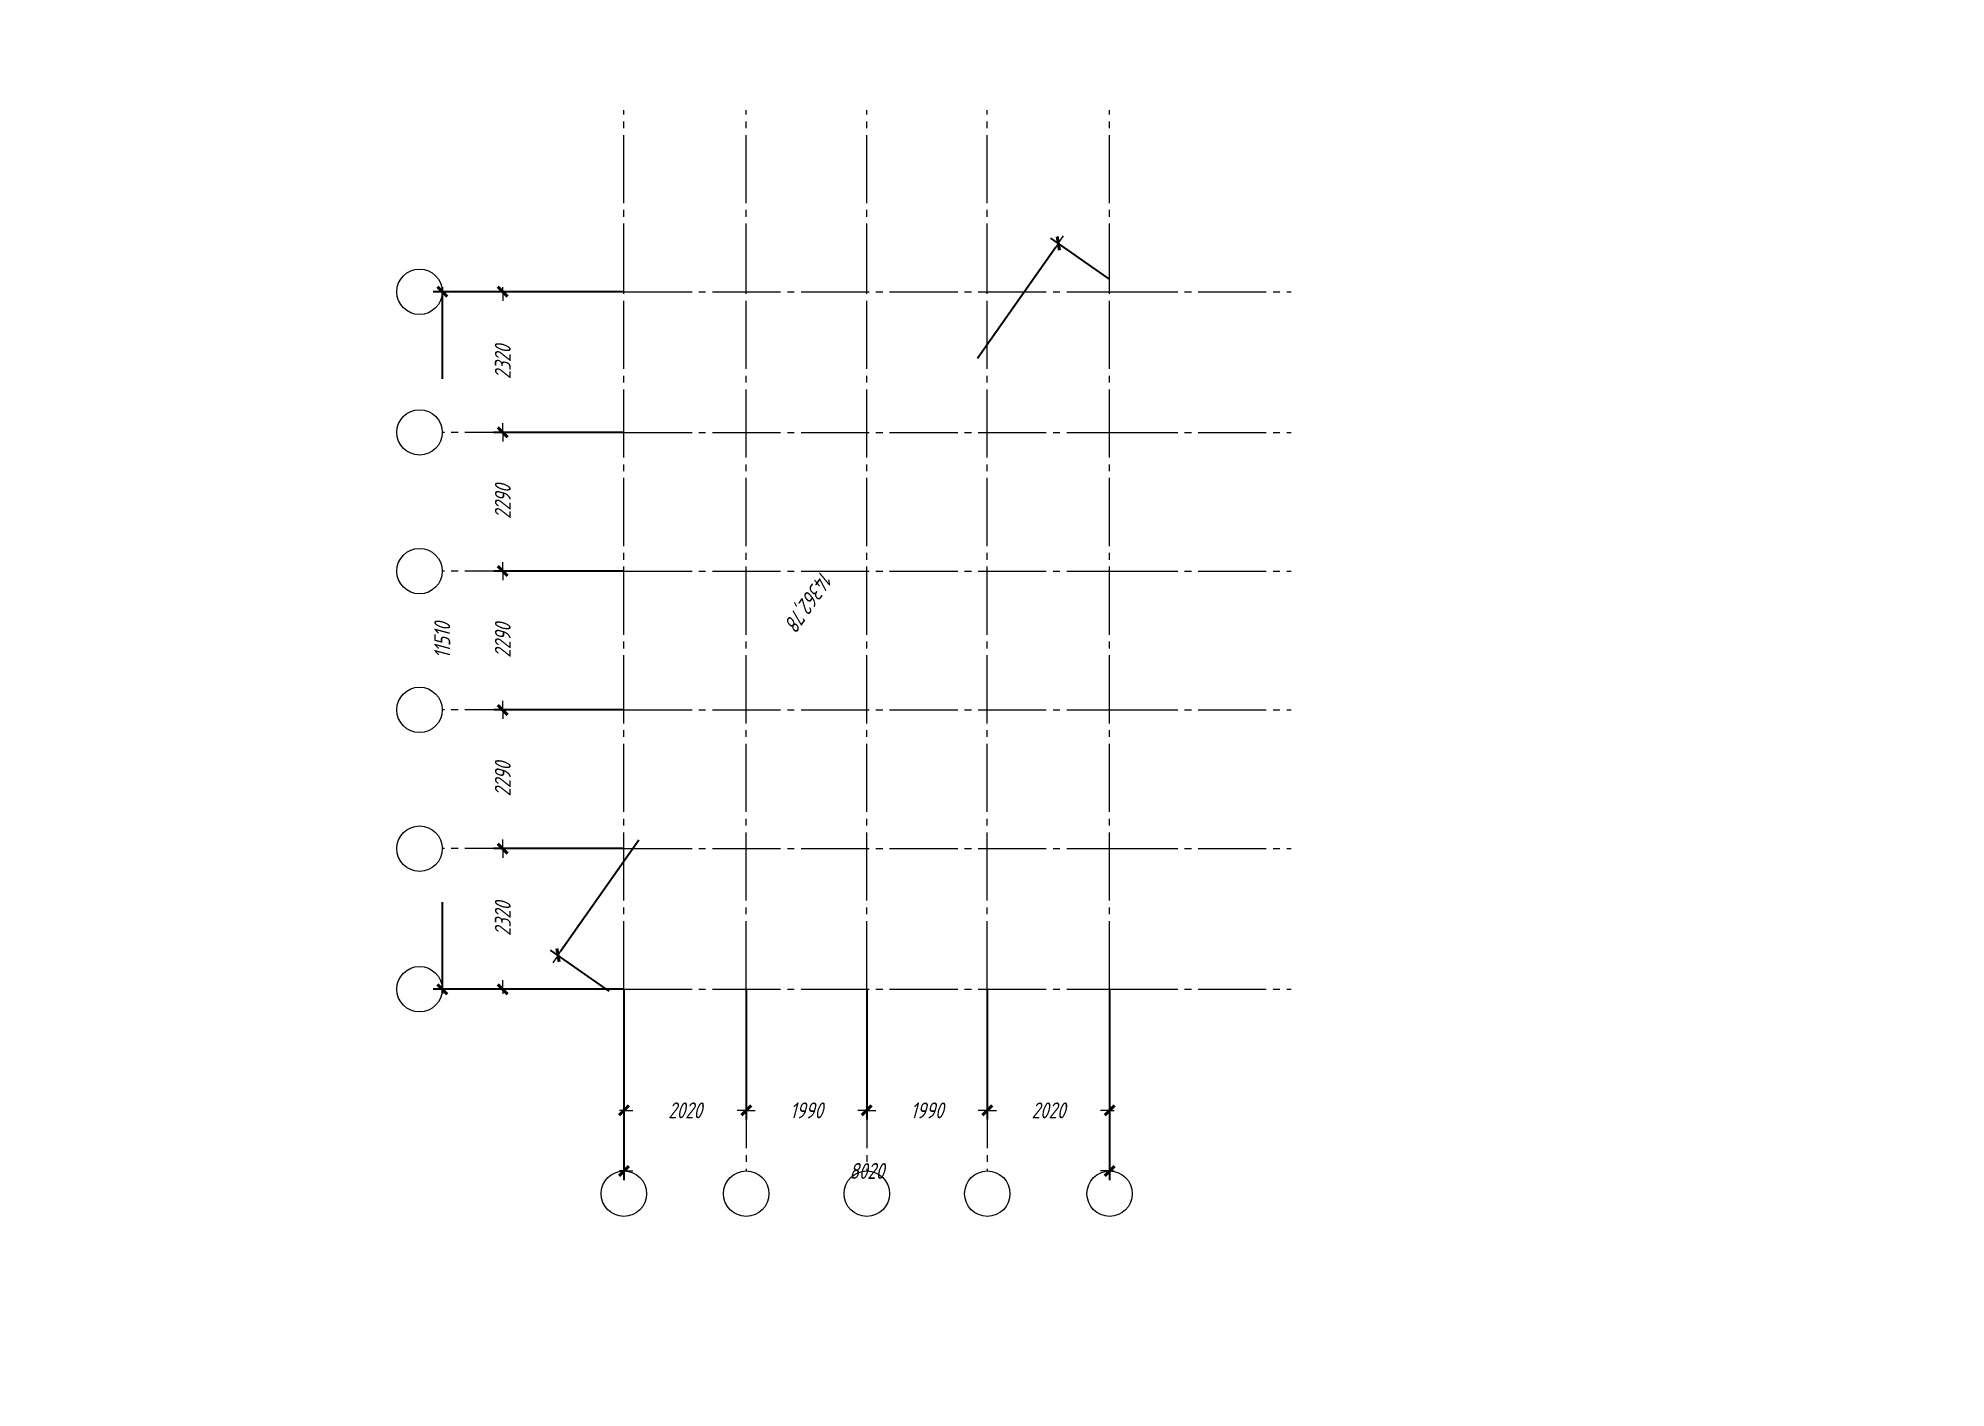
# Model space of a CAD drawing. Header units: millimetres. Extents: x 0 to 7980, y 0 to 297.
# Drawn here: x 0 to 420, y 0 to 297 of the extents above; entities that cross this region are included whole.
import ezdxf

# ---------------------------------------------------------------- set-up
doc = ezdxf.new("R2010")
doc.units = ezdxf.units.MM
for name, pattern in [('K5LT_AXLED', [19.5, 15, -1.5, 1.5, -1.5]), ('K5LT_BASIC', [0]), ('K5LT_THIN', [0])]:
    doc.linetypes.add(name, pattern=pattern)
doc.layers.add('Системный слой', color=7, linetype='Continuous')
doc.styles.add('KDIMTEXTSTYLE', font='GOST_AU.SHX', dxfattribs={"width": 0.96, "oblique": 15, "height": 5})
doc.styles.add('KTEXTSTYLE', font='GOST_AU.SHX', dxfattribs={"width": 0.96, "height": 5})
doc.dimstyles.new('KDIMSTYLE (0.01)', dxfattribs={"dimtxt": 5, "dimasz": 1, "dimexe": 2, "dimexo": 0, "dimgap": 1, "dimtad": 1, "dimlfac": 75, "dimtxsty": 'KDIMTEXTSTYLE', "dimsah": 1, "dimcen": 0, "dimdle": 1, "dimadec": 0, "dimazin": 0, "dimtfac": 0.667, "dimtmove": 0, "dimatfit": 3, "dimfxl": 0, "dimtvp": 1, "dimtolj": 1, "dimtzin": 0, "dimarcsym": 0})

msp = doc.modelspace()

# ---------------------------------------------------------------- blocks, each defined once
blk = doc.blocks.new('U1')
at = {"layer": 'Системный слой', "color": 30, "linetype": 'K5LT_AXLED', "lineweight": 18}
for p, q in [((108.96, 87.72), (88.96, 87.72)), ((128.96, 87.72), (108.96, 87.72)), ((128.96, 87.72), (235.89, 87.72)), ((235.89, 87.72), (275.89, 87.72))]:
    blk.add_line(p, q, dxfattribs=at)
at = {"layer": 'Системный слой', "color": 7, "linetype": 'K5LT_THIN', "lineweight": 18}
blk.add_arc((83.96, 87.72), 5, 0, 360, dxfattribs=at)
blk = doc.blocks.new('U2')
at = {"layer": 'Системный слой', "color": 30, "linetype": 'K5LT_AXLED', "lineweight": 18}
for p, q in [((108.96, 118.65), (88.96, 118.65)), ((128.96, 118.65), (108.96, 118.65)), ((128.96, 118.65), (235.89, 118.65)), ((235.89, 118.65), (275.89, 118.65))]:
    blk.add_line(p, q, dxfattribs=at)
at = {"layer": 'Системный слой', "color": 7, "linetype": 'K5LT_THIN', "lineweight": 18}
blk.add_arc((83.96, 118.65), 5, 0, 360, dxfattribs=at)
blk = doc.blocks.new('U3')
at = {"layer": 'Системный слой', "color": 30, "linetype": 'K5LT_AXLED', "lineweight": 18}
for p, q in [((108.96, 149.19), (88.96, 149.19)), ((128.96, 149.19), (108.96, 149.19)), ((128.96, 149.19), (235.89, 149.19)), ((235.89, 149.19), (275.89, 149.19))]:
    blk.add_line(p, q, dxfattribs=at)
at = {"layer": 'Системный слой', "color": 7, "linetype": 'K5LT_THIN', "lineweight": 18}
blk.add_arc((83.96, 149.19), 5, 0, 360, dxfattribs=at)
blk = doc.blocks.new('U4')
at = {"layer": 'Системный слой', "color": 30, "linetype": 'K5LT_AXLED', "lineweight": 18}
for p, q in [((108.96, 179.72), (88.96, 179.72)), ((128.96, 179.72), (108.96, 179.72)), ((128.96, 179.72), (235.89, 179.72)), ((235.89, 179.72), (275.89, 179.72))]:
    blk.add_line(p, q, dxfattribs=at)
at = {"layer": 'Системный слой', "color": 7, "linetype": 'K5LT_THIN', "lineweight": 18}
blk.add_arc((83.96, 179.72), 5, 0, 360, dxfattribs=at)
blk = doc.blocks.new('U5')
at = {"layer": 'Системный слой', "color": 30, "linetype": 'K5LT_AXLED', "lineweight": 18}
for p, q in [((108.96, 210.25), (88.96, 210.25)), ((128.96, 210.25), (108.96, 210.25)), ((128.96, 210.25), (235.89, 210.25)), ((235.89, 210.25), (275.89, 210.25))]:
    blk.add_line(p, q, dxfattribs=at)
at = {"layer": 'Системный слой', "color": 7, "linetype": 'K5LT_THIN', "lineweight": 18}
blk.add_arc((83.96, 210.25), 5, 0, 360, dxfattribs=at)
blk = doc.blocks.new('U6')
at = {"layer": 'Системный слой', "color": 30, "linetype": 'K5LT_AXLED', "lineweight": 18}
for p, q in [((108.96, 241.19), (88.96, 241.19)), ((128.96, 241.19), (108.96, 241.19)), ((128.96, 241.19), (235.89, 241.19)), ((235.89, 241.19), (275.89, 241.19))]:
    blk.add_line(p, q, dxfattribs=at)
at = {"layer": 'Системный слой', "color": 7, "linetype": 'K5LT_THIN', "lineweight": 18}
blk.add_arc((83.96, 241.19), 5, 0, 360, dxfattribs=at)
blk = doc.blocks.new('U7')
at = {"layer": 'Системный слой', "color": 30, "linetype": 'K5LT_AXLED', "lineweight": 18}
for p, q in [((128.96, 241.19), (128.96, 281.19)), ((128.96, 87.72), (128.96, 241.19)), ((128.96, 87.72), (128.96, 67.72)), ((128.96, 67.72), (128.96, 47.72))]:
    blk.add_line(p, q, dxfattribs=at)
at = {"layer": 'Системный слой', "color": 7, "linetype": 'K5LT_THIN', "lineweight": 18}
blk.add_arc((128.96, 42.72), 5, 0, 360, dxfattribs=at)
blk = doc.blocks.new('U8')
at = {"layer": 'Системный слой', "color": 30, "linetype": 'K5LT_AXLED', "lineweight": 18}
for p, q in [((155.89, 241.19), (155.89, 281.19)), ((155.89, 87.72), (155.89, 241.19)), ((155.89, 87.72), (155.89, 67.72)), ((155.89, 67.72), (155.89, 47.72))]:
    blk.add_line(p, q, dxfattribs=at)
at = {"layer": 'Системный слой', "color": 7, "linetype": 'K5LT_THIN', "lineweight": 18}
blk.add_arc((155.89, 42.72), 5, 0, 360, dxfattribs=at)
blk = doc.blocks.new('U9')
at = {"layer": 'Системный слой', "color": 30, "linetype": 'K5LT_AXLED', "lineweight": 18}
for p, q in [((182.43, 241.19), (182.43, 281.19)), ((182.43, 87.72), (182.43, 241.19)), ((182.43, 87.72), (182.43, 67.72)), ((182.43, 67.72), (182.43, 47.72))]:
    blk.add_line(p, q, dxfattribs=at)
at = {"layer": 'Системный слой', "color": 7, "linetype": 'K5LT_THIN', "lineweight": 18}
blk.add_arc((182.43, 42.72), 5, 0, 360, dxfattribs=at)
blk = doc.blocks.new('U10')
at = {"layer": 'Системный слой', "color": 30, "linetype": 'K5LT_AXLED', "lineweight": 18}
for p, q in [((208.96, 241.19), (208.96, 281.19)), ((208.96, 87.72), (208.96, 241.19)), ((208.96, 87.72), (208.96, 67.72)), ((208.96, 67.72), (208.96, 47.72))]:
    blk.add_line(p, q, dxfattribs=at)
at = {"layer": 'Системный слой', "color": 7, "linetype": 'K5LT_THIN', "lineweight": 18}
blk.add_arc((208.96, 42.72), 5, 0, 360, dxfattribs=at)
blk = doc.blocks.new('U11')
at = {"layer": 'Системный слой', "color": 30, "linetype": 'K5LT_AXLED', "lineweight": 18}
for p, q in [((235.89, 241.19), (235.89, 281.19)), ((235.89, 87.72), (235.89, 241.19)), ((235.89, 87.72), (235.89, 67.72)), ((235.89, 67.72), (235.89, 47.72))]:
    blk.add_line(p, q, dxfattribs=at)
at = {"layer": 'Системный слой', "color": 7, "linetype": 'K5LT_THIN', "lineweight": 18}
blk.add_arc((235.89, 42.72), 5, 0, 360, dxfattribs=at)
blk = doc.blocks.new('U0')
at = {"layer": 'Системный слой'}
for name in ['U7', 'U8', 'U9', 'U10', 'U11', 'U6', 'U5', 'U4', 'U3', 'U2', 'U1']:
    blk.add_blockref(name, (0, 0), dxfattribs=at)
blk = doc.blocks.new('KDIMARROW_03')
at = {"layer": 'Системный слой', "color": 0, "linetype": 'K5LT_BASIC', "lineweight": 40}
blk.add_line((-1.06, -1.06), (1.06, 1.06), dxfattribs=at)
at = {"layer": 'Системный слой', "color": 0, "linetype": 'K5LT_THIN', "lineweight": 18}
for q in [(-1, 0), (2, 0)]:
    blk.add_line((0, 0), q, dxfattribs=at)

# ---------------------------------------------------------------- dimensions: what is measured, and where the dimension line sits
at = {"layer": 'Системный слой', "color": 7}
for base, p1, p2, angle, location, override in [((114.46199, 95.186), (237.48998, 242.78761), (127.35683, 86.1212), 234.8935976, (169.52857, 173.5192), {"dimexo": 2, "dimpost": '\\H3.5;\\W0.965;\\Q15;<>', "dimblk1": 'KDIMARROW_03', "dimblk2": 'KDIMARROW_03', "dimse1": 0, "dimse2": 0, "dimclrt": 7, "dimtolj": 1}), ((88.96082, 87.72096), (128.96082, 241.18762), (128.96082, 87.72096), 90, (88.96082, 164.45429), {"dimexo": 0, "dimpost": '\\H3.5;\\W0.965;\\Q15;<>', "dimblk1": 'KDIMARROW_03', "dimblk2": 'KDIMARROW_03', "dimse1": 0, "dimse2": 0, "dimclrt": 7, "dimtolj": 1}), ((102.29415, 210.25429), (128.96082, 241.18762), (128.96082, 210.25429), 90, (102.29415, 225.72096), {"dimexo": 0, "dimpost": '\\H3.5;\\W0.965;\\Q15;<>', "dimblk1": 'KDIMARROW_03', "dimblk2": 'KDIMARROW_03', "dimse1": 0, "dimse2": 0, "dimclrt": 7, "dimtolj": 1}), ((102.29415, 179.72096), (128.96082, 210.25429), (128.96082, 179.72096), 90, (102.29415, 194.98762), {"dimexo": 0, "dimpost": '\\H3.5;\\W0.965;\\Q15;<>', "dimblk1": 'KDIMARROW_03', "dimblk2": 'KDIMARROW_03', "dimse1": 0, "dimse2": 0, "dimclrt": 7, "dimtolj": 1}), ((102.29415, 149.18762), (128.96082, 179.72096), (128.96082, 149.18762), 90, (102.29415, 164.45429), {"dimexo": 0, "dimpost": '\\H3.5;\\W0.965;\\Q15;<>', "dimblk1": 'KDIMARROW_03', "dimblk2": 'KDIMARROW_03', "dimse1": 0, "dimse2": 0, "dimclrt": 7, "dimtolj": 1}), ((102.29415, 118.65429), (128.96082, 149.18762), (128.96082, 118.65429), 90, (102.29415, 133.92096), {"dimexo": 0, "dimpost": '\\H3.5;\\W0.965;\\Q15;<>', "dimblk1": 'KDIMARROW_03', "dimblk2": 'KDIMARROW_03', "dimse1": 0, "dimse2": 0, "dimclrt": 7, "dimtolj": 1}), ((102.29415, 87.72096), (128.96082, 118.65429), (128.96082, 87.72096), 90, (102.29415, 103.18762), {"dimexo": 0, "dimpost": '\\H3.5;\\W0.965;\\Q15;<>', "dimblk1": 'KDIMARROW_03', "dimblk2": 'KDIMARROW_03', "dimse1": 0, "dimse2": 0, "dimclrt": 7, "dimtolj": 1})]:
    msp.add_linear_dim(base=base, p1=p1, p2=p2, angle=angle, location=location, dimstyle='KDIMSTYLE (0.01)', override=override, dxfattribs=at).render()
for base, p1, p2, location in [((128.96082, 61.05429), (155.89415, 87.72096), (128.96082, 87.72096), (142.42749, 61.05429)), ((128.96082, 47.72096), (235.89415, 87.72096), (128.96082, 87.72096), (182.42749, 47.72096)), ((155.89415, 61.05429), (182.42749, 87.72096), (155.89415, 87.72096), (169.16082, 61.05429)), ((182.42749, 61.05429), (208.96082, 87.72096), (182.42749, 87.72096), (195.69415, 61.05429)), ((208.96082, 61.05429), (235.89415, 87.72096), (208.96082, 87.72096), (222.42749, 61.05429))]:
    msp.add_linear_dim(base=base, p1=p1, p2=p2, location=location, dimstyle='KDIMSTYLE (0.01)', override={"dimexo": 0, "dimpost": '\\H3.5;\\W0.965;\\Q15;<>', "dimblk1": 'KDIMARROW_03', "dimblk2": 'KDIMARROW_03', "dimse1": 0, "dimse2": 0, "dimclrt": 7, "dimtolj": 1}, dxfattribs=at).render()

# ---------------------------------------------------------------- block references
at = {"layer": 'Системный слой'}
msp.add_blockref('U0', (0, 0), dxfattribs=at)

msp.set_redraw_order([(e.dxf.handle, doc.entitydb.next_handle()) for e in msp.query("TEXT MTEXT ATTDEF DIMENSION ARC_DIMENSION")])  # texts and dimensions are drawn at this point

doc.saveas('drawing.dxf')
